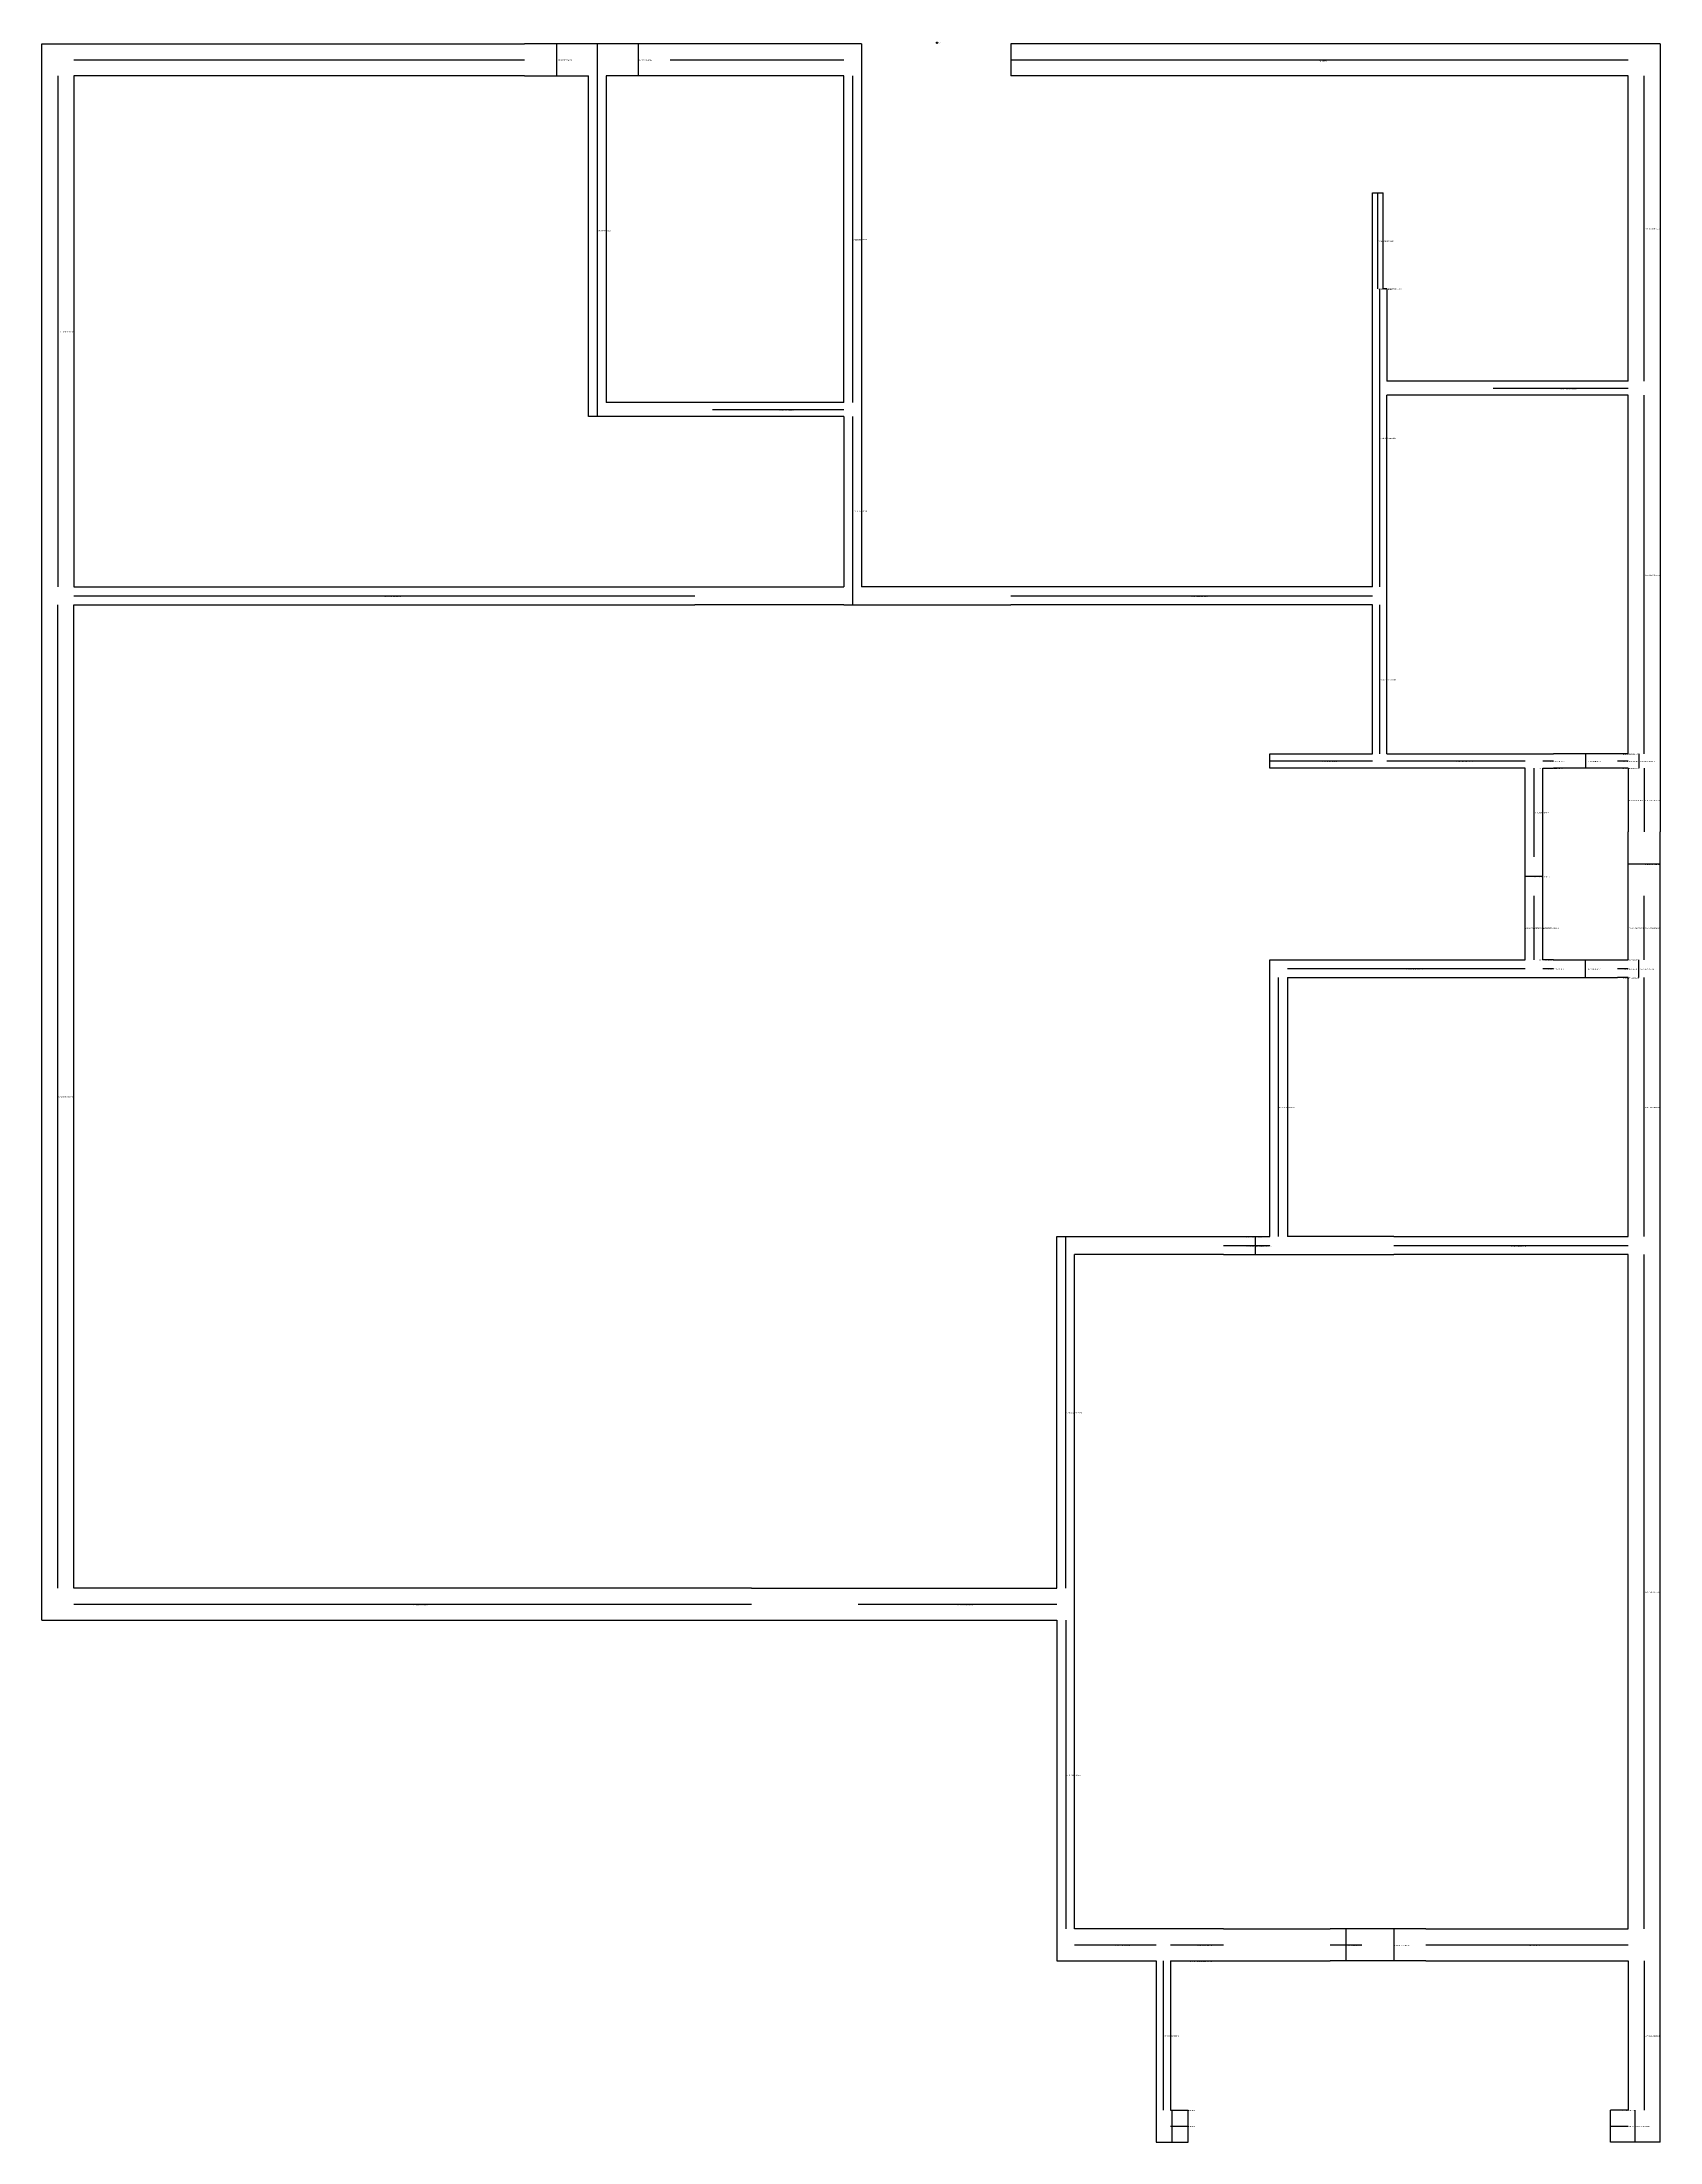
# Model space of a CAD drawing. Header units: metres. Extents: x 328 to 784, y 390 to 981.
import ezdxf

# ---------------------------------------------------------------- set-up
doc = ezdxf.new("R2010")
doc.units = ezdxf.units.M

msp = doc.modelspace()

# ---------------------------------------------------------------- linework, layer by layer
at = {"layer": 'centrelines'}
for p, q in [((337, 976.5), (464, 976.5)), ((473, 981), (473, 972)), ((484.5, 981), (484.5, 876)), ((496, 981), (496, 972)), ((505, 976.5), (554, 976.5)), ((601, 976.5), (775, 976.5)), ((332.5, 972), (332.5, 828)), ((556.5, 880), (556.5, 972)), ((779.5, 886), (779.5, 972)), ((704.5, 912), (704.5, 939)), ((704.5, 912), (704.5, 912)), ((705, 828), (705, 912)), ((705, 912), (705, 912)), ((706.5, 912), (706.5, 912)), ((737, 884), (775, 884)), ((779.5, 781), (779.5, 882)), ((517, 878), (554, 878)), ((556.5, 823), (556.5, 876)), ((332.5, 546), (332.5, 823)), ((337, 825.5), (512, 825.5)), ((601, 825.5), (703, 825.5)), ((705, 781), (705, 823)), ((763, 781), (763, 777)), ((773.5, 781), (773.5, 781)), ((778, 781), (778, 777)), ((674, 779), (703, 779)), ((707, 779), (746, 779)), ((748.5, 752), (748.5, 777)), ((750, 777), (750, 777)), ((751, 779), (754, 779)), ((752.5, 777), (752.5, 777)), ((772, 779), (775, 779)), ((773.5, 777), (773.5, 777)), ((779.5, 777), (779.5, 759)), ((775, 768), (775, 768)), ((746, 746.5), (751, 746.5)), ((775, 750), (784, 750)), ((748.5, 723), (748.5, 741)), ((779.5, 723), (779.5, 741)), ((746, 732), (746, 732)), ((751, 732), (751, 732)), ((775, 732), (775, 732)), ((750, 723), (750, 723)), ((752.5, 723), (752.5, 723)), ((763, 718), (763, 723)), ((773.5, 723), (773.5, 723)), ((778, 718), (778, 723)), ((676.5, 645), (676.5, 718)), ((679, 720.5), (746, 720.5)), ((751, 720.5), (754, 720.5)), ((772, 720.5), (775, 720.5)), ((773.5, 718), (773.5, 718)), ((779.5, 645), (779.5, 718)), ((616.5, 546), (616.5, 645)), ((667.5, 645), (667.5, 645)), ((670, 640), (670, 645)), ((661, 642.5), (674, 642.5)), ((709, 642.5), (775, 642.5)), ((779.5, 450), (779.5, 640)), ((337, 541.5), (528, 541.5)), ((558, 541.5), (614, 541.5)), ((616.5, 537), (616.5, 450)), ((695.5, 450), (695.5, 441)), ((709, 450), (709, 441)), ((619, 445.5), (642, 445.5)), ((646, 445.5), (661, 445.5)), ((691, 445.5), (700, 445.5)), ((718, 445.5), (775, 445.5)), ((644, 441), (644, 399)), ((651.5, 441), (651.5, 441)), ((653.5, 441), (653.5, 441)), ((779.5, 441), (779.5, 399)), ((646.5, 390), (646.5, 399)), ((648.5, 399), (648.5, 399)), ((772.5, 399), (772.5, 399)), ((777, 390), (777, 399)), ((646, 394.5), (651, 394.5)), ((770, 394.5), (775, 394.5))]:
    msp.add_line(p, q, dxfattribs=at)
at = {"layer": 'entity_location'}
msp.add_circle((580.26, 981.29), 0.2, dxfattribs=at)
at = {"layer": 'wall'}
for p, q in [((328, 537), (328, 981)), ((328, 981), (464, 981)), ((482, 981), (464, 981)), ((487, 981), (482, 981)), ((505, 981), (487, 981)), ((559, 981), (505, 981)), ((559, 981), (559, 828)), ((784, 981), (601, 981)), ((601, 981), (601, 972)), ((784, 981), (784, 759)), ((464, 972), (337, 972)), ((337, 972), (337, 828)), ((464, 972), (482, 972)), ((482, 876), (482, 972)), ((505, 972), (487, 972)), ((487, 972), (487, 880)), ((554, 972), (505, 972)), ((554, 880), (554, 972)), ((775, 972), (601, 972)), ((775, 886), (775, 972)), ((703, 912), (703, 939)), ((703, 939), (706, 939)), ((706, 912), (706, 939)), ((703, 828), (703, 912)), ((707, 912), (706, 912)), ((707, 912), (707, 886)), ((737, 886), (707, 886)), ((737, 882), (707, 882)), ((707, 781), (707, 882)), ((775, 886), (737, 886)), ((775, 882), (737, 882)), ((775, 781), (775, 882)), ((487, 876), (482, 876)), ((517, 880), (487, 880)), ((517, 876), (487, 876)), ((554, 880), (517, 880)), ((554, 876), (517, 876)), ((554, 876), (554, 828)), ((337, 828), (512, 828)), ((337, 546), (337, 823)), ((337, 823), (512, 823)), ((512, 828), (554, 828)), ((554, 823), (512, 823)), ((554, 823), (559, 823)), ((601, 828), (559, 828)), ((559, 823), (601, 823)), ((703, 828), (601, 828)), ((703, 823), (601, 823)), ((703, 781), (703, 823)), ((674, 777), (674, 781)), ((674, 781), (703, 781)), ((707, 781), (754, 781)), ((772, 781), (754, 781)), ((775, 781), (772, 781)), ((746, 777), (674, 777)), ((746, 752), (746, 777)), ((751, 752), (751, 777)), ((751, 777), (754, 777)), ((772, 777), (754, 777)), ((775, 777), (772, 777)), ((775, 777), (775, 759)), ((775, 741), (775, 759)), ((784, 741), (784, 759)), ((746, 741), (746, 752)), ((751, 741), (751, 752)), ((746, 723), (746, 741)), ((751, 723), (751, 741)), ((775, 723), (775, 741)), ((784, 390), (784, 741)), ((674, 645), (674, 723)), ((674, 723), (746, 723)), ((754, 723), (751, 723)), ((754, 723), (772, 723)), ((772, 723), (775, 723)), ((679, 718), (754, 718)), ((679, 718), (679, 645)), ((754, 718), (772, 718)), ((775, 718), (772, 718)), ((775, 645), (775, 718)), ((614, 546), (614, 645)), ((614, 645), (619, 645)), ((619, 645), (661, 645)), ((661, 645), (674, 645)), ((709, 645), (679, 645)), ((709, 645), (775, 645)), ((619, 450), (619, 640)), ((661, 640), (619, 640)), ((661, 640), (679, 640)), ((679, 640), (709, 640)), ((775, 640), (709, 640)), ((775, 450), (775, 640)), ((528, 546), (337, 546)), ((528, 546), (558, 546)), ((558, 546), (614, 546)), ((328, 537), (528, 537)), ((528, 537), (558, 537)), ((558, 537), (614, 537)), ((614, 537), (614, 441)), ((661, 450), (619, 450)), ((661, 450), (691, 450)), ((700, 450), (691, 450)), ((718, 450), (700, 450)), ((718, 450), (775, 450)), ((614, 441), (642, 441)), ((642, 441), (642, 390)), ((646, 441), (661, 441)), ((646, 441), (646, 399)), ((661, 441), (691, 441)), ((700, 441), (691, 441)), ((718, 441), (700, 441)), ((718, 441), (775, 441)), ((775, 441), (775, 399)), ((646, 399), (651, 399)), ((651, 390), (651, 399)), ((775, 399), (770, 399)), ((770, 390), (770, 399)), ((642, 390), (651, 390)), ((784, 390), (770, 390))]:
    msp.add_line(p, q, dxfattribs=at)

# ---------------------------------------------------------------- texts
at = {"layer": 'centrelines', "char_height": 0.3, "attachment_point": 1}
for s, insert in [('8 116.35813839787008', (400.5, 976.5)), ('6 107.25972912748178', (473, 976.5)), ('3 84.25983936473041', (496, 976.5)), ('2 26.693404084202804', (529.5, 976.5)), ('0 21.287584306065625', (688, 976.5)), ('17 199.45734166914738', (779.5, 929)), ('4 95.7597776268067', (484.5, 928.5)), ('1 25.51255022835552', (556.5, 926)), ('9 131.24235639748105', (704.5, 925.5)), ('10 142.25839256921526', (704.5, 912)), ('12 142.69527298092328', (705, 912)), ('13 144.00837807318695', (706.5, 912)), ('22 247.93359583392333', (332.5, 900)), ('16 184.48259248229166', (756, 884)), ('5 106.57988558913276', (535.5, 878)), ('11 142.69527298092328', (705, 870)), ('7 107.9416635492535', (556.5, 849.5)), ('19 222.6122450011112', (779.5, 831.5)), ('15 170.09177115512765', (424.5, 825.5)), ('14 157.16886051450035', (652, 825.5)), ('18 201.53742267337418', (705, 802)), ('28 278.31597043344476', (773.5, 781)), ('20 222.95809577666182', (688.5, 779)), ('21 238.71781878211243', (726.5, 779)), ('25 265.60887103833744', (750, 777)), ('24 264.71754074812515', (752.5, 779)), ('26 267.2134460461831', (752.5, 777)), ('27 271.1309189840249', (763, 779)), ('29 278.7247472294337', (773.5, 779)), ('32 281.2083464021878', (773.5, 777)), ('33 281.45904759097607', (778, 779)), ('23 264.652792069327', (748.5, 764.5)), ('36 288.8224440002781', (775, 768)), ('34 285.3647178312901', (779.5, 768)), ('35 287.3992892684977', (748.5, 746.5)), ('41 302.3590584950881', (779.5, 750)), ('39 299.3620503935495', (746, 732)), ('37 293.33648348198204', (748.5, 732)), ('40 302.1589713430044', (751, 732)), ('46 316.34094953037373', (775, 732)), ('45 312.1509480594549', (779.5, 732)), ('42 309.0758170117604', (750, 723)), ('43 310.45581655865857', (752.5, 723)), ('48 322.58010225908214', (773.5, 723)), ('30 278.86090893266163', (712.5, 720.5)), ('44 311.7147152299646', (752.5, 720.5)), ('47 316.4018302796172', (763, 720.5)), ('49 323.69456595573917', (773.5, 720.5)), ('51 326.59740619516305', (773.5, 718)), ('50 325.2957707164191', (778, 720.5)), ('38 294.00982988499976', (332.5, 684.5)), ('31 280.33225793172323', (676.5, 681.5)), ('52 330.18290965779454', (779.5, 681.5)), ('54 347.4259859985071', (667.5, 645)), ('56 348.2824409234505', (667.5, 642.5)), ('55 348.06216272477974', (670, 642.5)), ('57 362.4303566604605', (742, 642.5)), ('53 338.24143289263594', (616.5, 595.5)), ('58 395.1944714251084', (779.5, 545)), ('60 442.8883550622743', (432.5, 541.5)), ('59 439.7943359928431', (586, 541.5)), ('61 445.7699445899394', (616.5, 493.5)), ('62 537.1930848028707', (630.5, 445.5)), ('63 539.8123811057686', (653.5, 445.5)), ('64 543.6488614618314', (695.5, 445.5)), ('69 547.1188787824561', (695.5, 445.5)), ('68 546.6697657510183', (709, 445.5)), ('70 553.2161096309717', (746.5, 445.5)), ('66 544.9708278806958', (651.5, 441)), ('67 545.2358810091866', (653.5, 441)), ('65 544.0412145418048', (644, 420)), ('71 575.8600663096221', (779.5, 420)), ('73 586.2793561230262', (648.5, 399)), ('75 613.2072820404172', (772.5, 399)), ('72 586.0499302253497', (646.5, 394.5)), ('74 590.4654342688906', (648.5, 394.5)), ('77 616.7082911699137', (772.5, 394.5)), ('76 614.632887844366', (777, 394.5))]:
    msp.add_mtext(s, dxfattribs=dict(at, insert=insert))
at = {"layer": 'chosen_line', "color": 3, "char_height": 0.5, "attachment_point": 1}
for insert in [(688, 976.5), (556.5, 926)]:
    msp.add_mtext('chosen', dxfattribs=dict(at, insert=insert))
at = {"layer": 'debug', "insert": (580.26, 981.29), "char_height": 0.2, "attachment_point": 1}
msp.add_mtext('580, 981', dxfattribs=at)

doc.saveas('drawing.dxf')
